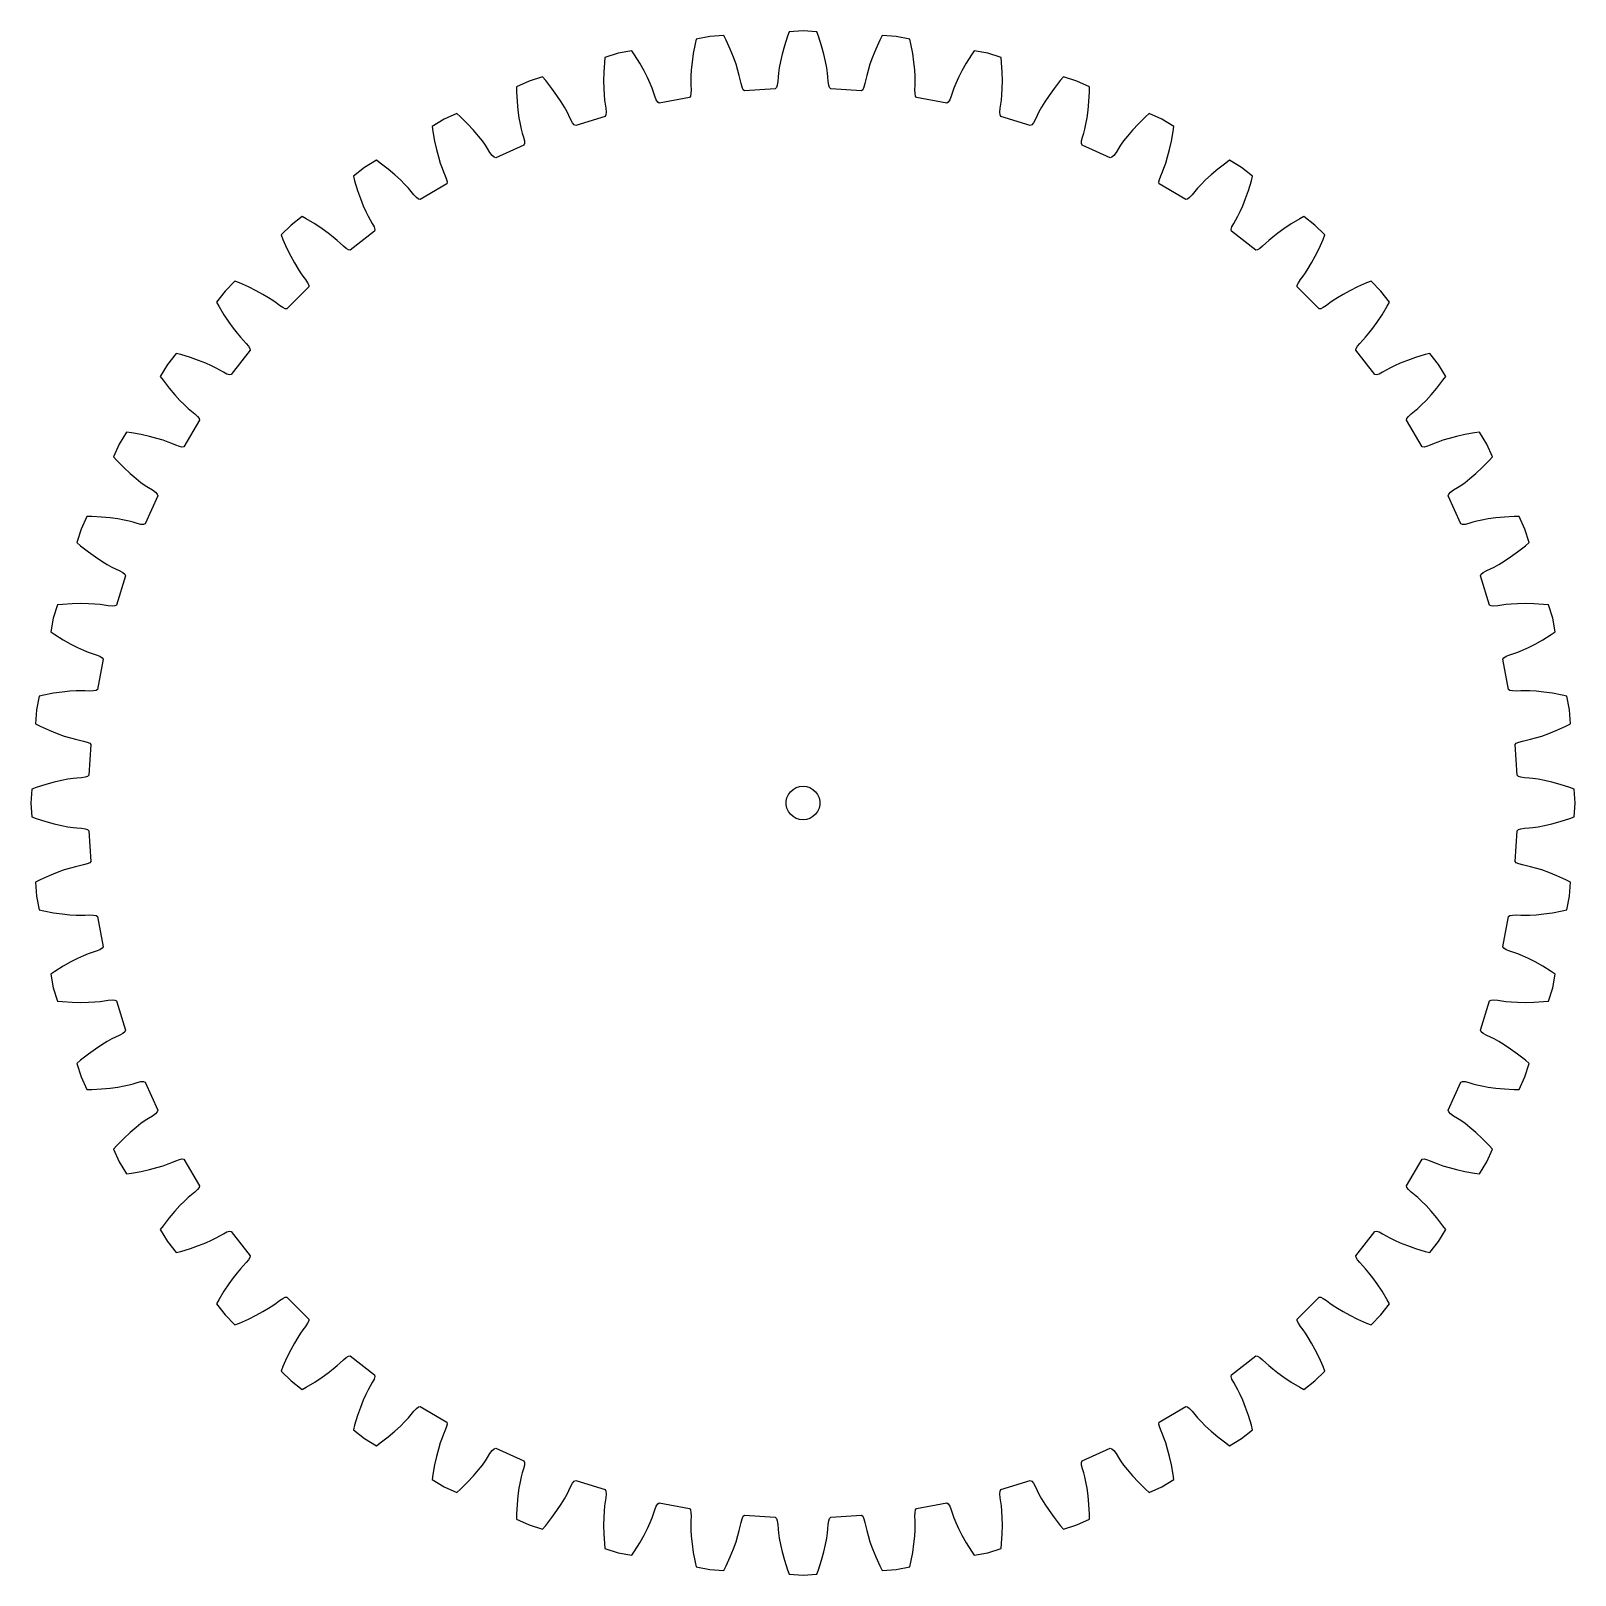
# Model space of a CAD drawing. Header units: metres. Extents: x -69 to 69, y -69 to 69.
import ezdxf

# ---------------------------------------------------------------- set-up
doc = ezdxf.new("R2010")
doc.units = ezdxf.units.M

msp = doc.modelspace()

# ---------------------------------------------------------------- linework, layer by layer
for p, q in [((0, 68.75), (-1.24, 68.68)), ((1.24, 68.68), (0, 68.75)), ((-9.61, 67.6), (-9.77, 66.74)), ((-9.51, 68.03), (-9.61, 67.6)), ((-8.29, 68.25), (-9.51, 68.03)), ((-7.04, 68.33), (-8.29, 68.25)), ((-6.85, 67.94), (-7.04, 68.33)), ((-6.48, 67.14), (-6.85, 67.94)), ((-1.66, 67.43), (-1.86, 66.68)), ((-1.39, 68.27), (-1.66, 67.43)), ((-1.24, 68.68), (-1.39, 68.27)), ((1.39, 68.27), (1.24, 68.68)), ((1.66, 67.43), (1.39, 68.27)), ((1.86, 66.68), (1.66, 67.43)), ((6.85, 67.94), (6.48, 67.14)), ((7.04, 68.33), (6.85, 67.94)), ((8.29, 68.25), (7.04, 68.33)), ((9.51, 68.03), (8.29, 68.25)), ((9.61, 67.6), (9.51, 68.03)), ((9.77, 66.74), (9.61, 67.6)), ((-17.64, 66.39), (-17.69, 65.95)), ((-16.45, 66.76), (-17.64, 66.39)), ((-15.23, 66.98), (-16.45, 66.76)), ((-14.99, 66.62), (-15.23, 66.98)), ((-14.53, 65.87), (-14.99, 66.62)), ((-9.77, 66.74), (-9.88, 65.97)), ((-6.19, 66.42), (-6.48, 67.14)), ((-5.96, 65.78), (-6.19, 66.42)), ((-2.01, 66.02), (-2.11, 65.46)), ((-1.86, 66.68), (-2.01, 66.02)), ((2.01, 66.02), (1.86, 66.68)), ((2.11, 65.46), (2.01, 66.02)), ((6.19, 66.42), (5.96, 65.78)), ((6.48, 67.14), (6.19, 66.42)), ((9.88, 65.97), (9.77, 66.74)), ((14.99, 66.62), (14.53, 65.87)), ((15.23, 66.98), (14.99, 66.62)), ((16.45, 66.76), (15.23, 66.98)), ((17.64, 66.39), (16.45, 66.76)), ((17.69, 65.95), (17.64, 66.39)), ((-23.19, 64.66), (-24.38, 64.29)), ((-22.91, 64.33), (-23.19, 64.66)), ((-17.74, 65.07), (-17.76, 64.3)), ((-17.69, 65.95), (-17.74, 65.07)), ((-14.15, 65.19), (-14.53, 65.87)), ((-13.85, 64.59), (-14.15, 65.19)), ((-9.99, 64.73), (-10, 64.27)), ((-9.95, 65.3), (-9.99, 64.73)), ((-9.88, 65.97), (-9.95, 65.3)), ((-5.79, 65.24), (-5.96, 65.78)), ((-5.67, 64.79), (-5.79, 65.24)), ((-5.59, 64.44), (-5.67, 64.79)), ((-2.22, 64.65), (-2.24, 64.26)), ((-2.18, 65), (-2.22, 64.65)), ((-2.11, 65.46), (-2.18, 65)), ((2.18, 65), (2.11, 65.46)), ((2.22, 64.65), (2.18, 65)), ((2.24, 64.26), (2.22, 64.65)), ((5.67, 64.79), (5.59, 64.44)), ((5.79, 65.24), (5.67, 64.79)), ((5.96, 65.78), (5.79, 65.24)), ((9.95, 65.3), (9.88, 65.97)), ((9.99, 64.73), (9.95, 65.3)), ((10, 64.27), (9.99, 64.73)), ((14.15, 65.19), (13.85, 64.59)), ((14.53, 65.87), (14.15, 65.19)), ((17.74, 65.07), (17.69, 65.95)), ((17.76, 64.3), (17.74, 65.07)), ((23.19, 64.66), (22.91, 64.33)), ((24.38, 64.29), (23.19, 64.66)), ((-24.38, 64.29), (-25.52, 63.78)), ((-25.52, 63.78), (-25.51, 63.34)), ((-25.51, 63.34), (-25.46, 62.46)), ((-22.36, 63.63), (-22.91, 64.33)), ((-21.91, 63.01), (-22.36, 63.63)), ((-17.76, 64.3), (-17.75, 63.62)), ((-17.75, 63.62), (-17.72, 63.06)), ((-13.61, 64.07), (-13.85, 64.59)), ((-13.44, 63.64), (-13.61, 64.07)), ((-13.32, 63.3), (-13.44, 63.64)), ((-13.2, 62.93), (-13.32, 63.3)), ((-10, 64.27), (-10, 63.91)), ((-10, 63.91), (-9.97, 63.52)), ((-9.97, 63.52), (-9.98, 63.18)), ((-5.52, 64.06), (-5.59, 64.44)), ((-5.43, 63.73), (-5.52, 64.06)), ((-5.32, 63.52), (-5.43, 63.73)), ((-5.21, 63.41), (-5.32, 63.52)), ((-2.47, 63.58), (-5.21, 63.41)), ((-2.37, 63.7), (-2.47, 63.58)), ((-2.3, 63.92), (-2.37, 63.7)), ((-2.24, 64.26), (-2.3, 63.92)), ((2.3, 63.92), (2.24, 64.26)), ((2.37, 63.7), (2.3, 63.92)), ((2.47, 63.58), (2.37, 63.7)), ((5.21, 63.41), (2.47, 63.58)), ((5.32, 63.52), (5.21, 63.41)), ((5.43, 63.73), (5.32, 63.52)), ((5.52, 64.06), (5.43, 63.73)), ((5.59, 64.44), (5.52, 64.06)), ((9.97, 63.52), (10, 63.91)), ((9.98, 63.18), (9.97, 63.52)), ((10, 63.91), (10, 64.27)), ((13.32, 63.3), (13.2, 62.93)), ((13.44, 63.64), (13.32, 63.3)), ((13.61, 64.07), (13.44, 63.64)), ((13.85, 64.59), (13.61, 64.07)), ((17.72, 63.06), (17.75, 63.62)), ((17.75, 63.62), (17.76, 64.3)), ((22.36, 63.63), (21.91, 63.01)), ((22.91, 64.33), (22.36, 63.63)), ((25.52, 63.78), (24.38, 64.29)), ((25.46, 62.46), (25.51, 63.34)), ((25.51, 63.34), (25.52, 63.78)), ((-25.46, 62.46), (-25.38, 61.69)), ((-21.53, 62.45), (-21.91, 63.01)), ((-21.24, 61.96), (-21.53, 62.45)), ((-21.01, 61.55), (-21.24, 61.96)), ((-17.72, 63.06), (-17.68, 62.59)), ((-17.68, 62.59), (-17.63, 62.24)), ((-17.63, 62.24), (-17.56, 61.86)), ((-13.07, 62.62), (-13.2, 62.93)), ((-12.94, 62.41), (-13.07, 62.62)), ((-12.82, 62.32), (-12.94, 62.41)), ((-10.11, 62.82), (-12.82, 62.32)), ((-10.03, 62.95), (-10.11, 62.82)), ((-9.98, 63.18), (-10.03, 62.95)), ((10.03, 62.95), (9.98, 63.18)), ((10.11, 62.82), (10.03, 62.95)), ((12.82, 62.32), (10.11, 62.82)), ((12.94, 62.41), (12.82, 62.32)), ((13.07, 62.62), (12.94, 62.41)), ((13.2, 62.93), (13.07, 62.62)), ((17.56, 61.86), (17.63, 62.24)), ((17.63, 62.24), (17.68, 62.59)), ((17.68, 62.59), (17.72, 63.06)), ((21.24, 61.96), (21.01, 61.55)), ((21.53, 62.45), (21.24, 61.96)), ((21.91, 63.01), (21.53, 62.45)), ((25.38, 61.69), (25.46, 62.46)), ((-31.95, 60.88), (-33.02, 60.24)), ((-30.82, 61.39), (-31.95, 60.88)), ((-30.49, 61.1), (-30.82, 61.39)), ((-29.87, 60.47), (-30.49, 61.1)), ((-25.38, 61.69), (-25.29, 61.02)), ((-25.29, 61.02), (-25.19, 60.46)), ((-20.85, 61.23), (-21.01, 61.55)), ((-20.69, 60.88), (-20.85, 61.23)), ((-20.52, 60.58), (-20.69, 60.88)), ((-20.37, 60.4), (-20.52, 60.58)), ((-17.61, 61.14), (-20.24, 60.32)), ((-17.55, 61.28), (-17.61, 61.14)), ((-17.56, 61.86), (-17.53, 61.52)), ((-17.53, 61.52), (-17.55, 61.28)), ((17.53, 61.52), (17.56, 61.86)), ((17.55, 61.28), (17.53, 61.52)), ((17.61, 61.14), (17.55, 61.28)), ((20.24, 60.32), (17.61, 61.14)), ((20.52, 60.58), (20.37, 60.4)), ((20.69, 60.88), (20.52, 60.58)), ((20.85, 61.23), (20.69, 60.88)), ((21.01, 61.55), (20.85, 61.23)), ((25.19, 60.46), (25.29, 61.02)), ((25.29, 61.02), (25.38, 61.69)), ((30.49, 61.1), (29.87, 60.47)), ((30.82, 61.39), (30.49, 61.1)), ((31.95, 60.88), (30.82, 61.39)), ((33.02, 60.24), (31.95, 60.88)), ((-33.02, 60.24), (-32.96, 59.8)), ((-32.96, 59.8), (-32.8, 58.94)), ((-29.34, 59.91), (-29.87, 60.47)), ((-28.9, 59.39), (-29.34, 59.91)), ((-28.55, 58.95), (-28.9, 59.39)), ((-25.19, 60.46), (-25.09, 60.01)), ((-25.09, 60.01), (-25, 59.66)), ((-25, 59.66), (-24.89, 59.29)), ((-24.89, 59.29), (-24.81, 58.96)), ((-20.24, 60.32), (-20.37, 60.4)), ((20.37, 60.4), (20.24, 60.32)), ((24.81, 58.96), (24.89, 59.29)), ((24.89, 59.29), (25, 59.66)), ((25, 59.66), (25.09, 60.01)), ((25.09, 60.01), (25.19, 60.46)), ((28.9, 59.39), (28.55, 58.95)), ((29.34, 59.91), (28.9, 59.39)), ((29.87, 60.47), (29.34, 59.91)), ((32.8, 58.94), (32.96, 59.8)), ((32.96, 59.8), (33.02, 60.24)), ((-32.8, 58.94), (-32.63, 58.18)), ((-32.63, 58.18), (-32.46, 57.53)), ((-28.28, 58.57), (-28.55, 58.95)), ((-28.08, 58.27), (-28.28, 58.57)), ((-27.88, 57.94), (-28.08, 58.27)), ((-27.67, 57.67), (-27.88, 57.94)), ((-24.85, 58.57), (-27.36, 57.44)), ((-24.81, 58.72), (-24.85, 58.57)), ((-24.81, 58.96), (-24.81, 58.72)), ((24.81, 58.72), (24.81, 58.96)), ((24.85, 58.57), (24.81, 58.72)), ((27.36, 57.44), (24.85, 58.57)), ((27.88, 57.94), (27.67, 57.67)), ((28.08, 58.27), (27.88, 57.94)), ((28.28, 58.57), (28.08, 58.27)), ((28.55, 58.95), (28.28, 58.57)), ((32.46, 57.53), (32.63, 58.18)), ((32.63, 58.18), (32.8, 58.94)), ((-39.06, 56.58), (-40.04, 55.82)), ((-37.99, 57.23), (-39.06, 56.58)), ((-37.64, 56.97), (-37.99, 57.23)), ((-36.94, 56.43), (-37.64, 56.97)), ((-36.35, 55.93), (-36.94, 56.43)), ((-32.46, 57.53), (-32.3, 56.98)), ((-32.3, 56.98), (-32.14, 56.54)), ((-32.14, 56.54), (-32.01, 56.21)), ((-27.5, 57.5), (-27.67, 57.67)), ((-27.36, 57.44), (-27.5, 57.5)), ((27.5, 57.5), (27.36, 57.44)), ((27.67, 57.67), (27.5, 57.5)), ((32.01, 56.21), (32.14, 56.54)), ((32.14, 56.54), (32.3, 56.98)), ((32.3, 56.98), (32.46, 57.53)), ((36.94, 56.43), (36.35, 55.93)), ((37.64, 56.97), (36.94, 56.43)), ((37.99, 57.23), (37.64, 56.97)), ((39.06, 56.58), (37.99, 57.23)), ((40.04, 55.82), (39.06, 56.58)), ((-40.04, 55.82), (-39.93, 55.39)), ((-39.93, 55.39), (-39.67, 54.55)), ((-35.85, 55.48), (-36.35, 55.93)), ((-35.45, 55.08), (-35.85, 55.48)), ((-35.13, 54.74), (-35.45, 55.08)), ((-31.73, 55.15), (-34.09, 53.73)), ((-32.01, 56.21), (-31.85, 55.86)), ((-31.85, 55.86), (-31.74, 55.53)), ((-31.74, 55.53), (-31.7, 55.3)), ((-31.7, 55.3), (-31.73, 55.15)), ((31.7, 55.3), (31.74, 55.53)), ((31.73, 55.15), (31.7, 55.3)), ((34.09, 53.73), (31.73, 55.15)), ((31.74, 55.53), (31.85, 55.86)), ((31.85, 55.86), (32.01, 56.21)), ((35.45, 55.08), (35.13, 54.74)), ((35.85, 55.48), (35.45, 55.08)), ((36.35, 55.93), (35.85, 55.48)), ((39.67, 54.55), (39.93, 55.39)), ((39.93, 55.39), (40.04, 55.82)), ((-39.67, 54.55), (-39.41, 53.82)), ((-39.41, 53.82), (-39.16, 53.19)), ((-34.9, 54.46), (-35.13, 54.74)), ((-34.66, 54.16), (-34.9, 54.46)), ((-34.42, 53.91), (-34.66, 54.16)), ((-34.23, 53.77), (-34.42, 53.91)), ((-34.09, 53.73), (-34.23, 53.77)), ((34.23, 53.77), (34.09, 53.73)), ((34.42, 53.91), (34.23, 53.77)), ((34.66, 54.16), (34.42, 53.91)), ((34.9, 54.46), (34.66, 54.16)), ((35.13, 54.74), (34.9, 54.46)), ((39.16, 53.19), (39.41, 53.82)), ((39.41, 53.82), (39.67, 54.55)), ((-39.16, 53.19), (-38.93, 52.67)), ((-38.93, 52.67), (-38.72, 52.26)), ((-38.72, 52.26), (-38.55, 51.94)), ((38.55, 51.94), (38.72, 52.26)), ((38.72, 52.26), (38.93, 52.67)), ((38.93, 52.67), (39.16, 53.19)), ((-45.59, 51.46), (-46.47, 50.58)), ((-44.61, 52.23), (-45.59, 51.46)), ((-44.23, 52.02), (-44.61, 52.23)), ((-43.47, 51.57), (-44.23, 52.02)), ((-42.82, 51.14), (-43.47, 51.57)), ((-42.28, 50.75), (-42.82, 51.14)), ((-38.15, 50.92), (-40.31, 49.23)), ((-38.55, 51.94), (-38.35, 51.61)), ((-38.35, 51.61), (-38.2, 51.3)), ((-38.2, 51.3), (-38.14, 51.07)), ((-38.14, 51.07), (-38.15, 50.92)), ((38.14, 51.07), (38.2, 51.3)), ((38.15, 50.92), (38.14, 51.07)), ((40.31, 49.23), (38.15, 50.92)), ((38.2, 51.3), (38.35, 51.61)), ((38.35, 51.61), (38.55, 51.94)), ((42.82, 51.14), (42.28, 50.75)), ((43.47, 51.57), (42.82, 51.14)), ((44.23, 52.02), (43.47, 51.57)), ((44.61, 52.23), (44.23, 52.02)), ((45.59, 51.46), (44.61, 52.23)), ((46.47, 50.58), (45.59, 51.46)), ((-46.47, 50.58), (-46.31, 50.18)), ((-46.31, 50.18), (-45.95, 49.37)), ((-41.83, 50.4), (-42.28, 50.75)), ((-41.47, 50.1), (-41.83, 50.4)), ((-41.21, 49.86), (-41.47, 50.1)), ((-40.93, 49.59), (-41.21, 49.86)), ((-40.67, 49.37), (-40.93, 49.59)), ((40.93, 49.59), (40.67, 49.37)), ((41.21, 49.86), (40.93, 49.59)), ((41.47, 50.1), (41.21, 49.86)), ((41.83, 50.4), (41.47, 50.1)), ((42.28, 50.75), (41.83, 50.4)), ((45.95, 49.37), (46.31, 50.18)), ((46.31, 50.18), (46.47, 50.58)), ((-45.95, 49.37), (-45.61, 48.68)), ((-45.61, 48.68), (-45.29, 48.09)), ((-40.46, 49.25), (-40.67, 49.37)), ((-40.31, 49.23), (-40.46, 49.25)), ((40.46, 49.25), (40.31, 49.23)), ((40.67, 49.37), (40.46, 49.25)), ((45.29, 48.09), (45.61, 48.68)), ((45.61, 48.68), (45.95, 49.37)), ((-45.29, 48.09), (-44.99, 47.6)), ((-44.99, 47.6), (-44.74, 47.21)), ((-44.74, 47.21), (-44.53, 46.92)), ((-44.53, 46.92), (-44.29, 46.61)), ((44.29, 46.61), (44.53, 46.92)), ((44.53, 46.92), (44.74, 47.21)), ((44.74, 47.21), (44.99, 47.6)), ((44.99, 47.6), (45.29, 48.09)), ((-51.46, 45.59), (-52.23, 44.61)), ((-50.58, 46.47), (-51.46, 45.59)), ((-50.18, 46.31), (-50.58, 46.47)), ((-49.37, 45.95), (-50.18, 46.31)), ((-48.68, 45.61), (-49.37, 45.95)), ((-48.09, 45.29), (-48.68, 45.61)), ((-44.01, 45.95), (-45.95, 44.01)), ((-44.29, 46.61), (-44.11, 46.33)), ((-44.11, 46.33), (-44.01, 46.1)), ((-44.01, 46.1), (-44.01, 45.95)), ((44.01, 46.1), (44.11, 46.33)), ((44.01, 45.95), (44.01, 46.1)), ((45.95, 44.01), (44.01, 45.95)), ((44.11, 46.33), (44.29, 46.61)), ((48.68, 45.61), (48.09, 45.29)), ((49.37, 45.95), (48.68, 45.61)), ((50.18, 46.31), (49.37, 45.95)), ((50.58, 46.47), (50.18, 46.31)), ((51.46, 45.59), (50.58, 46.47)), ((52.23, 44.61), (51.46, 45.59)), ((-52.23, 44.61), (-52.02, 44.23)), ((-52.02, 44.23), (-51.57, 43.47)), ((-47.6, 44.99), (-48.09, 45.29)), ((-47.21, 44.74), (-47.6, 44.99)), ((-46.92, 44.53), (-47.21, 44.74)), ((-46.61, 44.29), (-46.92, 44.53)), ((-46.33, 44.11), (-46.61, 44.29)), ((-46.1, 44.01), (-46.33, 44.11)), ((-45.95, 44.01), (-46.1, 44.01)), ((46.1, 44.01), (45.95, 44.01)), ((46.33, 44.11), (46.1, 44.01)), ((46.61, 44.29), (46.33, 44.11)), ((46.92, 44.53), (46.61, 44.29)), ((47.21, 44.74), (46.92, 44.53)), ((47.6, 44.99), (47.21, 44.74)), ((48.09, 45.29), (47.6, 44.99)), ((51.57, 43.47), (52.02, 44.23)), ((52.02, 44.23), (52.23, 44.61)), ((-51.57, 43.47), (-51.14, 42.82)), ((-51.14, 42.82), (-50.75, 42.28)), ((50.75, 42.28), (51.14, 42.82)), ((51.14, 42.82), (51.57, 43.47)), ((-50.75, 42.28), (-50.4, 41.83)), ((-50.4, 41.83), (-50.1, 41.47)), ((-50.1, 41.47), (-49.86, 41.21)), ((49.86, 41.21), (50.1, 41.47)), ((50.1, 41.47), (50.4, 41.83)), ((50.4, 41.83), (50.75, 42.28)), ((-55.82, 40.04), (-56.58, 39.06)), ((-55.39, 39.93), (-55.82, 40.04)), ((-54.55, 39.67), (-55.39, 39.93)), ((-49.23, 40.31), (-50.92, 38.15)), ((-49.86, 41.21), (-49.59, 40.93)), ((-49.59, 40.93), (-49.37, 40.67)), ((-49.37, 40.67), (-49.25, 40.46)), ((-49.25, 40.46), (-49.23, 40.31)), ((49.23, 40.31), (49.25, 40.46)), ((50.92, 38.15), (49.23, 40.31)), ((49.25, 40.46), (49.37, 40.67)), ((49.37, 40.67), (49.59, 40.93)), ((49.59, 40.93), (49.86, 41.21)), ((55.39, 39.93), (54.55, 39.67)), ((55.82, 40.04), (55.39, 39.93)), ((56.58, 39.06), (55.82, 40.04)), ((-56.58, 39.06), (-57.23, 37.99)), ((-53.82, 39.41), (-54.55, 39.67)), ((-53.19, 39.16), (-53.82, 39.41)), ((-52.67, 38.93), (-53.19, 39.16)), ((-52.26, 38.72), (-52.67, 38.93)), ((-51.94, 38.55), (-52.26, 38.72)), ((-51.61, 38.35), (-51.94, 38.55)), ((51.94, 38.55), (51.61, 38.35)), ((52.26, 38.72), (51.94, 38.55)), ((52.67, 38.93), (52.26, 38.72)), ((53.19, 39.16), (52.67, 38.93)), ((53.82, 39.41), (53.19, 39.16)), ((54.55, 39.67), (53.82, 39.41)), ((57.23, 37.99), (56.58, 39.06)), ((-57.23, 37.99), (-56.97, 37.64)), ((-56.97, 37.64), (-56.43, 36.94)), ((-51.3, 38.2), (-51.61, 38.35)), ((-51.07, 38.14), (-51.3, 38.2)), ((-50.92, 38.15), (-51.07, 38.14)), ((51.07, 38.14), (50.92, 38.15)), ((51.3, 38.2), (51.07, 38.14)), ((51.61, 38.35), (51.3, 38.2)), ((56.43, 36.94), (56.97, 37.64)), ((56.97, 37.64), (57.23, 37.99)), ((-56.43, 36.94), (-55.93, 36.35)), ((-55.93, 36.35), (-55.48, 35.85)), ((-55.48, 35.85), (-55.08, 35.45)), ((55.08, 35.45), (55.48, 35.85)), ((55.48, 35.85), (55.93, 36.35)), ((55.93, 36.35), (56.43, 36.94)), ((-55.08, 35.45), (-54.74, 35.13)), ((-54.74, 35.13), (-54.46, 34.9)), ((-54.46, 34.9), (-54.16, 34.66)), ((-54.16, 34.66), (-53.91, 34.42)), ((-53.91, 34.42), (-53.77, 34.23)), ((53.77, 34.23), (53.91, 34.42)), ((53.91, 34.42), (54.16, 34.66)), ((54.16, 34.66), (54.46, 34.9)), ((54.46, 34.9), (54.74, 35.13)), ((54.74, 35.13), (55.08, 35.45)), ((-60.24, 33.02), (-60.88, 31.95)), ((-59.8, 32.96), (-60.24, 33.02)), ((-53.73, 34.09), (-55.15, 31.73)), ((-53.77, 34.23), (-53.73, 34.09)), ((53.73, 34.09), (53.77, 34.23)), ((55.15, 31.73), (53.73, 34.09)), ((60.24, 33.02), (59.8, 32.96)), ((60.88, 31.95), (60.24, 33.02)), ((-60.88, 31.95), (-61.39, 30.82)), ((-58.94, 32.8), (-59.8, 32.96)), ((-58.18, 32.63), (-58.94, 32.8)), ((-57.53, 32.46), (-58.18, 32.63)), ((-56.98, 32.3), (-57.53, 32.46)), ((-56.54, 32.14), (-56.98, 32.3)), ((-56.21, 32.01), (-56.54, 32.14)), ((-55.86, 31.85), (-56.21, 32.01)), ((-55.53, 31.74), (-55.86, 31.85)), ((-55.3, 31.7), (-55.53, 31.74)), ((-55.15, 31.73), (-55.3, 31.7)), ((55.3, 31.7), (55.15, 31.73)), ((55.53, 31.74), (55.3, 31.7)), ((55.86, 31.85), (55.53, 31.74)), ((56.21, 32.01), (55.86, 31.85)), ((56.54, 32.14), (56.21, 32.01)), ((56.98, 32.3), (56.54, 32.14)), ((57.53, 32.46), (56.98, 32.3)), ((58.18, 32.63), (57.53, 32.46)), ((58.94, 32.8), (58.18, 32.63)), ((59.8, 32.96), (58.94, 32.8)), ((61.39, 30.82), (60.88, 31.95)), ((-61.39, 30.82), (-61.1, 30.49)), ((-61.1, 30.49), (-60.47, 29.87)), ((60.47, 29.87), (61.1, 30.49)), ((61.1, 30.49), (61.39, 30.82)), ((-60.47, 29.87), (-59.91, 29.34)), ((-59.91, 29.34), (-59.39, 28.9)), ((-59.39, 28.9), (-58.95, 28.55)), ((58.95, 28.55), (59.39, 28.9)), ((59.39, 28.9), (59.91, 29.34)), ((59.91, 29.34), (60.47, 29.87)), ((-58.95, 28.55), (-58.57, 28.28)), ((-58.57, 28.28), (-58.27, 28.08)), ((-58.27, 28.08), (-57.94, 27.88)), ((-57.94, 27.88), (-57.67, 27.67)), ((-57.67, 27.67), (-57.5, 27.5)), ((57.5, 27.5), (57.67, 27.67)), ((57.67, 27.67), (57.94, 27.88)), ((57.94, 27.88), (58.27, 28.08)), ((58.27, 28.08), (58.57, 28.28)), ((58.57, 28.28), (58.95, 28.55)), ((-57.44, 27.36), (-58.57, 24.85)), ((-57.5, 27.5), (-57.44, 27.36)), ((57.44, 27.36), (57.5, 27.5)), ((58.57, 24.85), (57.44, 27.36)), ((-63.78, 25.52), (-64.29, 24.38)), ((-63.34, 25.51), (-63.78, 25.52)), ((-62.46, 25.46), (-63.34, 25.51)), ((-61.69, 25.38), (-62.46, 25.46)), ((-61.02, 25.29), (-61.69, 25.38)), ((-60.46, 25.19), (-61.02, 25.29)), ((-60.01, 25.09), (-60.46, 25.19)), ((-59.66, 25), (-60.01, 25.09)), ((-59.29, 24.89), (-59.66, 25)), ((-58.96, 24.81), (-59.29, 24.89)), ((-58.72, 24.81), (-58.96, 24.81)), ((-58.57, 24.85), (-58.72, 24.81)), ((58.72, 24.81), (58.57, 24.85)), ((58.96, 24.81), (58.72, 24.81)), ((59.29, 24.89), (58.96, 24.81)), ((59.66, 25), (59.29, 24.89)), ((60.01, 25.09), (59.66, 25)), ((60.46, 25.19), (60.01, 25.09)), ((61.02, 25.29), (60.46, 25.19)), ((61.69, 25.38), (61.02, 25.29)), ((62.46, 25.46), (61.69, 25.38)), ((63.34, 25.51), (62.46, 25.46)), ((63.78, 25.52), (63.34, 25.51)), ((64.29, 24.38), (63.78, 25.52)), ((-64.29, 24.38), (-64.66, 23.19)), ((64.66, 23.19), (64.29, 24.38)), ((-64.66, 23.19), (-64.33, 22.91)), ((-64.33, 22.91), (-63.63, 22.36)), ((-63.63, 22.36), (-63.01, 21.91)), ((63.01, 21.91), (63.63, 22.36)), ((63.63, 22.36), (64.33, 22.91)), ((64.33, 22.91), (64.66, 23.19)), ((-63.01, 21.91), (-62.45, 21.53)), ((-62.45, 21.53), (-61.96, 21.24)), ((-61.96, 21.24), (-61.55, 21.01)), ((-61.55, 21.01), (-61.23, 20.85)), ((-61.23, 20.85), (-60.88, 20.69)), ((-60.88, 20.69), (-60.58, 20.52)), ((60.58, 20.52), (60.88, 20.69)), ((60.88, 20.69), (61.23, 20.85)), ((61.23, 20.85), (61.55, 21.01)), ((61.55, 21.01), (61.96, 21.24)), ((61.96, 21.24), (62.45, 21.53)), ((62.45, 21.53), (63.01, 21.91)), ((-60.32, 20.24), (-61.14, 17.61)), ((-60.58, 20.52), (-60.4, 20.37)), ((-60.4, 20.37), (-60.32, 20.24)), ((60.32, 20.24), (60.4, 20.37)), ((61.14, 17.61), (60.32, 20.24)), ((60.4, 20.37), (60.58, 20.52)), ((-66.39, 17.64), (-66.76, 16.45)), ((-65.95, 17.69), (-66.39, 17.64)), ((-65.07, 17.74), (-65.95, 17.69)), ((-64.3, 17.76), (-65.07, 17.74)), ((-63.62, 17.75), (-64.3, 17.76)), ((-63.06, 17.72), (-63.62, 17.75)), ((-62.59, 17.68), (-63.06, 17.72)), ((-62.24, 17.63), (-62.59, 17.68)), ((-61.86, 17.56), (-62.24, 17.63)), ((-61.52, 17.53), (-61.86, 17.56)), ((-61.28, 17.55), (-61.52, 17.53)), ((-61.14, 17.61), (-61.28, 17.55)), ((61.28, 17.55), (61.14, 17.61)), ((61.52, 17.53), (61.28, 17.55)), ((61.86, 17.56), (61.52, 17.53)), ((62.24, 17.63), (61.86, 17.56)), ((62.59, 17.68), (62.24, 17.63)), ((63.06, 17.72), (62.59, 17.68)), ((63.62, 17.75), (63.06, 17.72)), ((64.3, 17.76), (63.62, 17.75)), ((65.07, 17.74), (64.3, 17.76)), ((65.95, 17.69), (65.07, 17.74)), ((66.39, 17.64), (65.95, 17.69)), ((66.76, 16.45), (66.39, 17.64)), ((-66.76, 16.45), (-66.98, 15.23)), ((-66.98, 15.23), (-66.62, 14.99)), ((66.62, 14.99), (66.98, 15.23)), ((66.98, 15.23), (66.76, 16.45)), ((-66.62, 14.99), (-65.87, 14.53)), ((-65.87, 14.53), (-65.19, 14.15)), ((-65.19, 14.15), (-64.59, 13.85)), ((-64.59, 13.85), (-64.07, 13.61)), ((64.07, 13.61), (64.59, 13.85)), ((64.59, 13.85), (65.19, 14.15)), ((65.19, 14.15), (65.87, 14.53)), ((65.87, 14.53), (66.62, 14.99)), ((-64.07, 13.61), (-63.64, 13.44)), ((-63.64, 13.44), (-63.3, 13.32)), ((-63.3, 13.32), (-62.93, 13.2)), ((-62.93, 13.2), (-62.62, 13.07)), ((-62.32, 12.82), (-62.82, 10.11)), ((-62.62, 13.07), (-62.41, 12.94)), ((-62.41, 12.94), (-62.32, 12.82)), ((62.32, 12.82), (62.41, 12.94)), ((62.82, 10.11), (62.32, 12.82)), ((62.41, 12.94), (62.62, 13.07)), ((62.62, 13.07), (62.93, 13.2)), ((62.93, 13.2), (63.3, 13.32)), ((63.3, 13.32), (63.64, 13.44)), ((63.64, 13.44), (64.07, 13.61)), ((-66.74, 9.77), (-67.6, 9.61)), ((-65.97, 9.88), (-66.74, 9.77)), ((-65.3, 9.95), (-65.97, 9.88)), ((-64.73, 9.99), (-65.3, 9.95)), ((-64.27, 10), (-64.73, 9.99)), ((-63.91, 10), (-64.27, 10)), ((-63.52, 9.97), (-63.91, 10)), ((-63.18, 9.98), (-63.52, 9.97)), ((-62.95, 10.03), (-63.18, 9.98)), ((-62.82, 10.11), (-62.95, 10.03)), ((62.95, 10.03), (62.82, 10.11)), ((63.18, 9.98), (62.95, 10.03)), ((63.52, 9.97), (63.18, 9.98)), ((63.91, 10), (63.52, 9.97)), ((64.27, 10), (63.91, 10)), ((64.73, 9.99), (64.27, 10)), ((65.3, 9.95), (64.73, 9.99)), ((65.97, 9.88), (65.3, 9.95)), ((66.74, 9.77), (65.97, 9.88)), ((67.6, 9.61), (66.74, 9.77)), ((-68.25, 8.29), (-68.33, 7.04)), ((-68.03, 9.51), (-68.25, 8.29)), ((-67.6, 9.61), (-68.03, 9.51)), ((68.03, 9.51), (67.6, 9.61)), ((68.25, 8.29), (68.03, 9.51)), ((68.33, 7.04), (68.25, 8.29)), ((-68.33, 7.04), (-67.94, 6.85)), ((67.94, 6.85), (68.33, 7.04)), ((-67.94, 6.85), (-67.14, 6.48)), ((-67.14, 6.48), (-66.42, 6.19)), ((-66.42, 6.19), (-65.78, 5.96)), ((-65.78, 5.96), (-65.24, 5.79)), ((-65.24, 5.79), (-64.79, 5.67)), ((-64.79, 5.67), (-64.44, 5.59)), ((-64.44, 5.59), (-64.06, 5.52)), ((-64.06, 5.52), (-63.73, 5.43)), ((63.73, 5.43), (64.06, 5.52)), ((64.06, 5.52), (64.44, 5.59)), ((64.44, 5.59), (64.79, 5.67)), ((64.79, 5.67), (65.24, 5.79)), ((65.24, 5.79), (65.78, 5.96)), ((65.78, 5.96), (66.42, 6.19)), ((66.42, 6.19), (67.14, 6.48)), ((67.14, 6.48), (67.94, 6.85)), ((-63.73, 5.43), (-63.52, 5.32)), ((-63.41, 5.21), (-63.58, 2.47)), ((-63.52, 5.32), (-63.41, 5.21)), ((63.41, 5.21), (63.52, 5.32)), ((63.58, 2.47), (63.41, 5.21)), ((63.52, 5.32), (63.73, 5.43)), ((-68.27, 1.39), (-68.68, 1.24)), ((-67.43, 1.66), (-68.27, 1.39)), ((-66.68, 1.86), (-67.43, 1.66)), ((-66.02, 2.01), (-66.68, 1.86)), ((-65.46, 2.11), (-66.02, 2.01)), ((-65, 2.18), (-65.46, 2.11)), ((-64.65, 2.22), (-65, 2.18)), ((-64.26, 2.24), (-64.65, 2.22)), ((-63.92, 2.3), (-64.26, 2.24)), ((-63.7, 2.37), (-63.92, 2.3)), ((-63.58, 2.47), (-63.7, 2.37)), ((-0.61, 1.37), (-0.31, 1.47)), ((-0.31, 1.47), (0, 1.5)), ((0, 1.5), (0.31, 1.47)), ((0.31, 1.47), (0.61, 1.37)), ((63.7, 2.37), (63.58, 2.47)), ((63.92, 2.3), (63.7, 2.37)), ((64.26, 2.24), (63.92, 2.3)), ((64.65, 2.22), (64.26, 2.24)), ((65, 2.18), (64.65, 2.22)), ((65.46, 2.11), (65, 2.18)), ((66.02, 2.01), (65.46, 2.11)), ((66.68, 1.86), (66.02, 2.01)), ((67.43, 1.66), (66.68, 1.86)), ((68.27, 1.39), (67.43, 1.66)), ((68.68, 1.24), (68.27, 1.39)), ((-68.68, 1.24), (-68.75, 0)), ((-1.49, 0.16), (-1.43, 0.46)), ((-1.49, -0.16), (-1.49, 0.16)), ((-1.43, 0.46), (-1.3, 0.75)), ((-1.3, 0.75), (-1.11, 1)), ((-1.11, 1), (-0.88, 1.21)), ((-0.88, 1.21), (-0.61, 1.37)), ((0.61, 1.37), (0.88, 1.21)), ((0.88, 1.21), (1.11, 1)), ((1.11, 1), (1.3, 0.75)), ((1.3, 0.75), (1.43, 0.46)), ((1.43, 0.46), (1.49, 0.16)), ((1.49, 0.16), (1.49, -0.16)), ((68.75, 0), (68.68, 1.24)), ((68.68, -1.24), (68.75, 0)), ((-68.75, 0), (-68.68, -1.24)), ((-68.68, -1.24), (-68.27, -1.39)), ((-1.43, -0.46), (-1.49, -0.16)), ((-1.3, -0.75), (-1.43, -0.46)), ((-1.11, -1), (-1.3, -0.75)), ((-0.88, -1.21), (-1.11, -1)), ((-0.61, -1.37), (-0.88, -1.21)), ((-0.31, -1.47), (-0.61, -1.37)), ((0.61, -1.37), (0.31, -1.47)), ((0.88, -1.21), (0.61, -1.37)), ((1.11, -1), (0.88, -1.21)), ((1.3, -0.75), (1.11, -1)), ((1.43, -0.46), (1.3, -0.75)), ((1.49, -0.16), (1.43, -0.46)), ((68.27, -1.39), (68.68, -1.24)), ((-68.27, -1.39), (-67.43, -1.66)), ((-67.43, -1.66), (-66.68, -1.86)), ((-66.68, -1.86), (-66.02, -2.01)), ((-66.02, -2.01), (-65.46, -2.11)), ((-65.46, -2.11), (-65, -2.18)), ((-65, -2.18), (-64.65, -2.22)), ((-64.65, -2.22), (-64.26, -2.24)), ((-64.26, -2.24), (-63.92, -2.3)), ((-63.92, -2.3), (-63.7, -2.37)), ((-63.7, -2.37), (-63.58, -2.47)), ((-63.58, -2.47), (-63.41, -5.21)), ((0, -1.5), (-0.31, -1.47)), ((0.31, -1.47), (0, -1.5)), ((63.41, -5.21), (63.58, -2.47)), ((63.58, -2.47), (63.7, -2.37)), ((63.7, -2.37), (63.92, -2.3)), ((63.92, -2.3), (64.26, -2.24)), ((64.26, -2.24), (64.65, -2.22)), ((64.65, -2.22), (65, -2.18)), ((65, -2.18), (65.46, -2.11)), ((65.46, -2.11), (66.02, -2.01)), ((66.02, -2.01), (66.68, -1.86)), ((66.68, -1.86), (67.43, -1.66)), ((67.43, -1.66), (68.27, -1.39)), ((-63.73, -5.43), (-64.06, -5.52)), ((-63.52, -5.32), (-63.73, -5.43)), ((-63.41, -5.21), (-63.52, -5.32)), ((63.52, -5.32), (63.41, -5.21)), ((63.73, -5.43), (63.52, -5.32)), ((64.06, -5.52), (63.73, -5.43)), ((-67.94, -6.85), (-68.33, -7.04)), ((-67.14, -6.48), (-67.94, -6.85)), ((-66.42, -6.19), (-67.14, -6.48)), ((-65.78, -5.96), (-66.42, -6.19)), ((-65.24, -5.79), (-65.78, -5.96)), ((-64.79, -5.67), (-65.24, -5.79)), ((-64.44, -5.59), (-64.79, -5.67)), ((-64.06, -5.52), (-64.44, -5.59)), ((64.44, -5.59), (64.06, -5.52)), ((64.79, -5.67), (64.44, -5.59)), ((65.24, -5.79), (64.79, -5.67)), ((65.78, -5.96), (65.24, -5.79)), ((66.42, -6.19), (65.78, -5.96)), ((67.14, -6.48), (66.42, -6.19)), ((67.94, -6.85), (67.14, -6.48)), ((68.33, -7.04), (67.94, -6.85)), ((-68.33, -7.04), (-68.25, -8.29)), ((68.25, -8.29), (68.33, -7.04)), ((-68.25, -8.29), (-68.03, -9.51)), ((-68.03, -9.51), (-67.6, -9.61)), ((-67.6, -9.61), (-66.74, -9.77)), ((66.74, -9.77), (67.6, -9.61)), ((67.6, -9.61), (68.03, -9.51)), ((68.03, -9.51), (68.25, -8.29)), ((-66.74, -9.77), (-65.97, -9.88)), ((-65.97, -9.88), (-65.3, -9.95)), ((-65.3, -9.95), (-64.73, -9.99)), ((-64.73, -9.99), (-64.27, -10)), ((-64.27, -10), (-63.91, -10)), ((-63.91, -10), (-63.52, -9.97)), ((-63.52, -9.97), (-63.18, -9.98)), ((-63.18, -9.98), (-62.95, -10.03)), ((-62.95, -10.03), (-62.82, -10.11)), ((-62.82, -10.11), (-62.32, -12.82)), ((62.32, -12.82), (62.82, -10.11)), ((62.82, -10.11), (62.95, -10.03)), ((62.95, -10.03), (63.18, -9.98)), ((63.18, -9.98), (63.52, -9.97)), ((63.52, -9.97), (63.91, -10)), ((63.91, -10), (64.27, -10)), ((64.27, -10), (64.73, -9.99)), ((64.73, -9.99), (65.3, -9.95)), ((65.3, -9.95), (65.97, -9.88)), ((65.97, -9.88), (66.74, -9.77)), ((-64.07, -13.61), (-64.59, -13.85)), ((-63.64, -13.44), (-64.07, -13.61)), ((-63.3, -13.32), (-63.64, -13.44)), ((-62.93, -13.2), (-63.3, -13.32)), ((-62.62, -13.07), (-62.93, -13.2)), ((-62.41, -12.94), (-62.62, -13.07)), ((-62.32, -12.82), (-62.41, -12.94)), ((62.41, -12.94), (62.32, -12.82)), ((62.62, -13.07), (62.41, -12.94)), ((62.93, -13.2), (62.62, -13.07)), ((63.3, -13.32), (62.93, -13.2)), ((63.64, -13.44), (63.3, -13.32)), ((64.07, -13.61), (63.64, -13.44)), ((64.59, -13.85), (64.07, -13.61)), ((-66.62, -14.99), (-66.98, -15.23)), ((-65.87, -14.53), (-66.62, -14.99)), ((-65.19, -14.15), (-65.87, -14.53)), ((-64.59, -13.85), (-65.19, -14.15)), ((65.19, -14.15), (64.59, -13.85)), ((65.87, -14.53), (65.19, -14.15)), ((66.62, -14.99), (65.87, -14.53)), ((66.98, -15.23), (66.62, -14.99)), ((-66.98, -15.23), (-66.76, -16.45)), ((-66.76, -16.45), (-66.39, -17.64)), ((66.39, -17.64), (66.76, -16.45)), ((66.76, -16.45), (66.98, -15.23)), ((-66.39, -17.64), (-65.95, -17.69)), ((-65.95, -17.69), (-65.07, -17.74)), ((-65.07, -17.74), (-64.3, -17.76)), ((-64.3, -17.76), (-63.62, -17.75)), ((-63.62, -17.75), (-63.06, -17.72)), ((-63.06, -17.72), (-62.59, -17.68)), ((-62.59, -17.68), (-62.24, -17.63)), ((-62.24, -17.63), (-61.86, -17.56)), ((-61.86, -17.56), (-61.52, -17.53)), ((-61.52, -17.53), (-61.28, -17.55)), ((-61.28, -17.55), (-61.14, -17.61)), ((-61.14, -17.61), (-60.32, -20.24)), ((60.32, -20.24), (61.14, -17.61)), ((61.14, -17.61), (61.28, -17.55)), ((61.28, -17.55), (61.52, -17.53)), ((61.52, -17.53), (61.86, -17.56)), ((61.86, -17.56), (62.24, -17.63)), ((62.24, -17.63), (62.59, -17.68)), ((62.59, -17.68), (63.06, -17.72)), ((63.06, -17.72), (63.62, -17.75)), ((63.62, -17.75), (64.3, -17.76)), ((64.3, -17.76), (65.07, -17.74)), ((65.07, -17.74), (65.95, -17.69)), ((65.95, -17.69), (66.39, -17.64)), ((-60.58, -20.52), (-60.88, -20.69)), ((-60.4, -20.37), (-60.58, -20.52)), ((-60.32, -20.24), (-60.4, -20.37)), ((60.4, -20.37), (60.32, -20.24)), ((60.58, -20.52), (60.4, -20.37)), ((60.88, -20.69), (60.58, -20.52)), ((-63.01, -21.91), (-63.63, -22.36)), ((-62.45, -21.53), (-63.01, -21.91)), ((-61.96, -21.24), (-62.45, -21.53)), ((-61.55, -21.01), (-61.96, -21.24)), ((-61.23, -20.85), (-61.55, -21.01)), ((-60.88, -20.69), (-61.23, -20.85)), ((61.23, -20.85), (60.88, -20.69)), ((61.55, -21.01), (61.23, -20.85)), ((61.96, -21.24), (61.55, -21.01)), ((62.45, -21.53), (61.96, -21.24)), ((63.01, -21.91), (62.45, -21.53)), ((63.63, -22.36), (63.01, -21.91)), ((-64.33, -22.91), (-64.66, -23.19)), ((-64.66, -23.19), (-64.29, -24.38)), ((-63.63, -22.36), (-64.33, -22.91)), ((64.33, -22.91), (63.63, -22.36)), ((64.29, -24.38), (64.66, -23.19)), ((64.66, -23.19), (64.33, -22.91)), ((-64.29, -24.38), (-63.78, -25.52)), ((63.78, -25.52), (64.29, -24.38)), ((-63.78, -25.52), (-63.34, -25.51)), ((-63.34, -25.51), (-62.46, -25.46)), ((-62.46, -25.46), (-61.69, -25.38)), ((-61.69, -25.38), (-61.02, -25.29)), ((-61.02, -25.29), (-60.46, -25.19)), ((-60.46, -25.19), (-60.01, -25.09)), ((-60.01, -25.09), (-59.66, -25)), ((-59.66, -25), (-59.29, -24.89)), ((-59.29, -24.89), (-58.96, -24.81)), ((-58.96, -24.81), (-58.72, -24.81)), ((-58.72, -24.81), (-58.57, -24.85)), ((-58.57, -24.85), (-57.44, -27.36)), ((57.44, -27.36), (58.57, -24.85)), ((58.57, -24.85), (58.72, -24.81)), ((58.72, -24.81), (58.96, -24.81)), ((58.96, -24.81), (59.29, -24.89)), ((59.29, -24.89), (59.66, -25)), ((59.66, -25), (60.01, -25.09)), ((60.01, -25.09), (60.46, -25.19)), ((60.46, -25.19), (61.02, -25.29)), ((61.02, -25.29), (61.69, -25.38)), ((61.69, -25.38), (62.46, -25.46)), ((62.46, -25.46), (63.34, -25.51)), ((63.34, -25.51), (63.78, -25.52)), ((-57.5, -27.5), (-57.67, -27.67)), ((-57.44, -27.36), (-57.5, -27.5)), ((57.5, -27.5), (57.44, -27.36)), ((57.67, -27.67), (57.5, -27.5)), ((-58.95, -28.55), (-59.39, -28.9)), ((-58.57, -28.28), (-58.95, -28.55)), ((-58.27, -28.08), (-58.57, -28.28)), ((-57.94, -27.88), (-58.27, -28.08)), ((-57.67, -27.67), (-57.94, -27.88)), ((57.94, -27.88), (57.67, -27.67)), ((58.27, -28.08), (57.94, -27.88)), ((58.57, -28.28), (58.27, -28.08)), ((58.95, -28.55), (58.57, -28.28)), ((59.39, -28.9), (58.95, -28.55)), ((-60.47, -29.87), (-61.1, -30.49)), ((-59.91, -29.34), (-60.47, -29.87)), ((-59.39, -28.9), (-59.91, -29.34)), ((59.91, -29.34), (59.39, -28.9)), ((60.47, -29.87), (59.91, -29.34)), ((61.1, -30.49), (60.47, -29.87)), ((-61.1, -30.49), (-61.39, -30.82)), ((-61.39, -30.82), (-60.88, -31.95)), ((60.88, -31.95), (61.39, -30.82)), ((61.39, -30.82), (61.1, -30.49)), ((-60.88, -31.95), (-60.24, -33.02)), ((-60.24, -33.02), (-59.8, -32.96)), ((-59.8, -32.96), (-58.94, -32.8)), ((-58.94, -32.8), (-58.18, -32.63)), ((-58.18, -32.63), (-57.53, -32.46)), ((-57.53, -32.46), (-56.98, -32.3)), ((-56.98, -32.3), (-56.54, -32.14)), ((-56.54, -32.14), (-56.21, -32.01)), ((-56.21, -32.01), (-55.86, -31.85)), ((-55.86, -31.85), (-55.53, -31.74)), ((-55.53, -31.74), (-55.3, -31.7)), ((-55.3, -31.7), (-55.15, -31.73)), ((-55.15, -31.73), (-53.73, -34.09)), ((53.73, -34.09), (55.15, -31.73)), ((55.15, -31.73), (55.3, -31.7)), ((55.3, -31.7), (55.53, -31.74)), ((55.53, -31.74), (55.86, -31.85)), ((55.86, -31.85), (56.21, -32.01)), ((56.21, -32.01), (56.54, -32.14)), ((56.54, -32.14), (56.98, -32.3)), ((56.98, -32.3), (57.53, -32.46)), ((57.53, -32.46), (58.18, -32.63)), ((58.18, -32.63), (58.94, -32.8)), ((58.94, -32.8), (59.8, -32.96)), ((59.8, -32.96), (60.24, -33.02)), ((60.24, -33.02), (60.88, -31.95)), ((-53.77, -34.23), (-53.91, -34.42)), ((-53.73, -34.09), (-53.77, -34.23)), ((53.77, -34.23), (53.73, -34.09)), ((53.91, -34.42), (53.77, -34.23)), ((-55.08, -35.45), (-55.48, -35.85)), ((-54.74, -35.13), (-55.08, -35.45)), ((-54.46, -34.9), (-54.74, -35.13)), ((-54.16, -34.66), (-54.46, -34.9)), ((-53.91, -34.42), (-54.16, -34.66)), ((54.16, -34.66), (53.91, -34.42)), ((54.46, -34.9), (54.16, -34.66)), ((54.74, -35.13), (54.46, -34.9)), ((55.08, -35.45), (54.74, -35.13)), ((55.48, -35.85), (55.08, -35.45)), ((-56.43, -36.94), (-56.97, -37.64)), ((-55.93, -36.35), (-56.43, -36.94)), ((-55.48, -35.85), (-55.93, -36.35)), ((55.93, -36.35), (55.48, -35.85)), ((56.43, -36.94), (55.93, -36.35)), ((56.97, -37.64), (56.43, -36.94)), ((-56.97, -37.64), (-57.23, -37.99)), ((-57.23, -37.99), (-56.58, -39.06)), ((-51.94, -38.55), (-51.61, -38.35)), ((-51.61, -38.35), (-51.3, -38.2)), ((-51.3, -38.2), (-51.07, -38.14)), ((-51.07, -38.14), (-50.92, -38.15)), ((-50.92, -38.15), (-49.23, -40.31)), ((49.23, -40.31), (50.92, -38.15)), ((50.92, -38.15), (51.07, -38.14)), ((51.07, -38.14), (51.3, -38.2)), ((51.3, -38.2), (51.61, -38.35)), ((51.61, -38.35), (51.94, -38.55)), ((56.58, -39.06), (57.23, -37.99)), ((57.23, -37.99), (56.97, -37.64)), ((-56.58, -39.06), (-55.82, -40.04)), ((-55.39, -39.93), (-54.55, -39.67)), ((-54.55, -39.67), (-53.82, -39.41)), ((-53.82, -39.41), (-53.19, -39.16)), ((-53.19, -39.16), (-52.67, -38.93)), ((-52.67, -38.93), (-52.26, -38.72)), ((-52.26, -38.72), (-51.94, -38.55)), ((51.94, -38.55), (52.26, -38.72)), ((52.26, -38.72), (52.67, -38.93)), ((52.67, -38.93), (53.19, -39.16)), ((53.19, -39.16), (53.82, -39.41)), ((53.82, -39.41), (54.55, -39.67)), ((54.55, -39.67), (55.39, -39.93)), ((55.82, -40.04), (56.58, -39.06)), ((-55.82, -40.04), (-55.39, -39.93)), ((-49.86, -41.21), (-50.1, -41.47)), ((-49.59, -40.93), (-49.86, -41.21)), ((-49.37, -40.67), (-49.59, -40.93)), ((-49.25, -40.46), (-49.37, -40.67)), ((-49.23, -40.31), (-49.25, -40.46)), ((49.25, -40.46), (49.23, -40.31)), ((49.37, -40.67), (49.25, -40.46)), ((49.59, -40.93), (49.37, -40.67)), ((49.86, -41.21), (49.59, -40.93)), ((50.1, -41.47), (49.86, -41.21)), ((55.39, -39.93), (55.82, -40.04)), ((-50.75, -42.28), (-51.14, -42.82)), ((-50.4, -41.83), (-50.75, -42.28)), ((-50.1, -41.47), (-50.4, -41.83)), ((50.4, -41.83), (50.1, -41.47)), ((50.75, -42.28), (50.4, -41.83)), ((51.14, -42.82), (50.75, -42.28)), ((-51.57, -43.47), (-52.02, -44.23)), ((-51.14, -42.82), (-51.57, -43.47)), ((51.57, -43.47), (51.14, -42.82)), ((52.02, -44.23), (51.57, -43.47)), ((-52.02, -44.23), (-52.23, -44.61)), ((-52.23, -44.61), (-51.46, -45.59)), ((-48.68, -45.61), (-48.09, -45.29)), ((-48.09, -45.29), (-47.6, -44.99)), ((-47.6, -44.99), (-47.21, -44.74)), ((-47.21, -44.74), (-46.92, -44.53)), ((-46.92, -44.53), (-46.61, -44.29)), ((-46.61, -44.29), (-46.33, -44.11)), ((-46.33, -44.11), (-46.1, -44.01)), ((-46.1, -44.01), (-45.95, -44.01)), ((-45.95, -44.01), (-44.01, -45.95)), ((44.01, -45.95), (45.95, -44.01)), ((45.95, -44.01), (46.1, -44.01)), ((46.1, -44.01), (46.33, -44.11)), ((46.33, -44.11), (46.61, -44.29)), ((46.61, -44.29), (46.92, -44.53)), ((46.92, -44.53), (47.21, -44.74)), ((47.21, -44.74), (47.6, -44.99)), ((47.6, -44.99), (48.09, -45.29)), ((48.09, -45.29), (48.68, -45.61)), ((51.46, -45.59), (52.23, -44.61)), ((52.23, -44.61), (52.02, -44.23)), ((-51.46, -45.59), (-50.58, -46.47)), ((-50.58, -46.47), (-50.18, -46.31)), ((-50.18, -46.31), (-49.37, -45.95)), ((-49.37, -45.95), (-48.68, -45.61)), ((-44.29, -46.61), (-44.53, -46.92)), ((-44.11, -46.33), (-44.29, -46.61)), ((-44.01, -46.1), (-44.11, -46.33)), ((-44.01, -45.95), (-44.01, -46.1)), ((44.01, -46.1), (44.01, -45.95)), ((44.11, -46.33), (44.01, -46.1)), ((44.29, -46.61), (44.11, -46.33)), ((44.53, -46.92), (44.29, -46.61)), ((48.68, -45.61), (49.37, -45.95)), ((49.37, -45.95), (50.18, -46.31)), ((50.18, -46.31), (50.58, -46.47)), ((50.58, -46.47), (51.46, -45.59)), ((-45.29, -48.09), (-45.61, -48.68)), ((-44.99, -47.6), (-45.29, -48.09)), ((-44.74, -47.21), (-44.99, -47.6)), ((-44.53, -46.92), (-44.74, -47.21)), ((44.74, -47.21), (44.53, -46.92)), ((44.99, -47.6), (44.74, -47.21)), ((45.29, -48.09), (44.99, -47.6)), ((45.61, -48.68), (45.29, -48.09)), ((-45.95, -49.37), (-46.31, -50.18)), ((-45.61, -48.68), (-45.95, -49.37)), ((-40.93, -49.59), (-40.67, -49.37)), ((-40.67, -49.37), (-40.46, -49.25)), ((-40.46, -49.25), (-40.31, -49.23)), ((-40.31, -49.23), (-38.15, -50.92)), ((38.15, -50.92), (40.31, -49.23)), ((40.31, -49.23), (40.46, -49.25)), ((40.46, -49.25), (40.67, -49.37)), ((40.67, -49.37), (40.93, -49.59)), ((45.95, -49.37), (45.61, -48.68)), ((46.31, -50.18), (45.95, -49.37)), ((-46.31, -50.18), (-46.47, -50.58)), ((-46.47, -50.58), (-45.59, -51.46)), ((-42.82, -51.14), (-42.28, -50.75)), ((-42.28, -50.75), (-41.83, -50.4)), ((-41.83, -50.4), (-41.47, -50.1)), ((-41.47, -50.1), (-41.21, -49.86)), ((-41.21, -49.86), (-40.93, -49.59)), ((40.93, -49.59), (41.21, -49.86)), ((41.21, -49.86), (41.47, -50.1)), ((41.47, -50.1), (41.83, -50.4)), ((41.83, -50.4), (42.28, -50.75)), ((42.28, -50.75), (42.82, -51.14)), ((45.59, -51.46), (46.47, -50.58)), ((46.47, -50.58), (46.31, -50.18)), ((-45.59, -51.46), (-44.61, -52.23)), ((-44.61, -52.23), (-44.23, -52.02)), ((-44.23, -52.02), (-43.47, -51.57)), ((-43.47, -51.57), (-42.82, -51.14)), ((-38.55, -51.94), (-38.72, -52.26)), ((-38.35, -51.61), (-38.55, -51.94)), ((-38.2, -51.3), (-38.35, -51.61)), ((-38.14, -51.07), (-38.2, -51.3)), ((-38.15, -50.92), (-38.14, -51.07)), ((38.14, -51.07), (38.15, -50.92)), ((38.2, -51.3), (38.14, -51.07)), ((38.35, -51.61), (38.2, -51.3)), ((38.55, -51.94), (38.35, -51.61)), ((38.72, -52.26), (38.55, -51.94)), ((42.82, -51.14), (43.47, -51.57)), ((43.47, -51.57), (44.23, -52.02)), ((44.23, -52.02), (44.61, -52.23)), ((44.61, -52.23), (45.59, -51.46)), ((-39.16, -53.19), (-39.41, -53.82)), ((-38.93, -52.67), (-39.16, -53.19)), ((-38.72, -52.26), (-38.93, -52.67)), ((38.93, -52.67), (38.72, -52.26)), ((39.16, -53.19), (38.93, -52.67)), ((39.41, -53.82), (39.16, -53.19)), ((-39.67, -54.55), (-39.93, -55.39)), ((-39.41, -53.82), (-39.67, -54.55)), ((-35.45, -55.08), (-35.13, -54.74)), ((-35.13, -54.74), (-34.9, -54.46)), ((-34.9, -54.46), (-34.66, -54.16)), ((-34.66, -54.16), (-34.42, -53.91)), ((-34.42, -53.91), (-34.23, -53.77)), ((-34.23, -53.77), (-34.09, -53.73)), ((-34.09, -53.73), (-31.73, -55.15)), ((31.73, -55.15), (34.09, -53.73)), ((34.09, -53.73), (34.23, -53.77)), ((34.23, -53.77), (34.42, -53.91)), ((34.42, -53.91), (34.66, -54.16)), ((34.66, -54.16), (34.9, -54.46)), ((34.9, -54.46), (35.13, -54.74)), ((35.13, -54.74), (35.45, -55.08)), ((39.67, -54.55), (39.41, -53.82)), ((39.93, -55.39), (39.67, -54.55)), ((-39.93, -55.39), (-40.04, -55.82)), ((-40.04, -55.82), (-39.06, -56.58)), ((-36.94, -56.43), (-36.35, -55.93)), ((-36.35, -55.93), (-35.85, -55.48)), ((-35.85, -55.48), (-35.45, -55.08)), ((-32.01, -56.21), (-32.14, -56.54)), ((-31.85, -55.86), (-32.01, -56.21)), ((-31.74, -55.53), (-31.85, -55.86)), ((-31.7, -55.3), (-31.74, -55.53)), ((-31.73, -55.15), (-31.7, -55.3)), ((31.7, -55.3), (31.73, -55.15)), ((31.74, -55.53), (31.7, -55.3)), ((31.85, -55.86), (31.74, -55.53)), ((32.01, -56.21), (31.85, -55.86)), ((32.14, -56.54), (32.01, -56.21)), ((35.45, -55.08), (35.85, -55.48)), ((35.85, -55.48), (36.35, -55.93)), ((36.35, -55.93), (36.94, -56.43)), ((39.06, -56.58), (40.04, -55.82)), ((40.04, -55.82), (39.93, -55.39)), ((-39.06, -56.58), (-37.99, -57.23)), ((-37.99, -57.23), (-37.64, -56.97)), ((-37.64, -56.97), (-36.94, -56.43)), ((-32.46, -57.53), (-32.63, -58.18)), ((-32.3, -56.98), (-32.46, -57.53)), ((-32.14, -56.54), (-32.3, -56.98)), ((-27.88, -57.94), (-27.67, -57.67)), ((-27.67, -57.67), (-27.5, -57.5)), ((-27.5, -57.5), (-27.36, -57.44)), ((-27.36, -57.44), (-24.85, -58.57)), ((24.85, -58.57), (27.36, -57.44)), ((27.36, -57.44), (27.5, -57.5)), ((27.5, -57.5), (27.67, -57.67)), ((27.67, -57.67), (27.88, -57.94)), ((32.3, -56.98), (32.14, -56.54)), ((32.46, -57.53), (32.3, -56.98)), ((32.63, -58.18), (32.46, -57.53)), ((36.94, -56.43), (37.64, -56.97)), ((37.64, -56.97), (37.99, -57.23)), ((37.99, -57.23), (39.06, -56.58)), ((-32.8, -58.94), (-32.96, -59.8)), ((-32.63, -58.18), (-32.8, -58.94)), ((-28.9, -59.39), (-28.55, -58.95)), ((-28.55, -58.95), (-28.28, -58.57)), ((-28.28, -58.57), (-28.08, -58.27)), ((-28.08, -58.27), (-27.88, -57.94)), ((-24.81, -58.96), (-24.89, -59.29)), ((-24.85, -58.57), (-24.81, -58.72)), ((-24.81, -58.72), (-24.81, -58.96)), ((24.81, -58.72), (24.85, -58.57)), ((24.81, -58.96), (24.81, -58.72)), ((24.89, -59.29), (24.81, -58.96)), ((27.88, -57.94), (28.08, -58.27)), ((28.08, -58.27), (28.28, -58.57)), ((28.28, -58.57), (28.55, -58.95)), ((28.55, -58.95), (28.9, -59.39)), ((32.8, -58.94), (32.63, -58.18)), ((32.96, -59.8), (32.8, -58.94)), ((-32.96, -59.8), (-33.02, -60.24)), ((-33.02, -60.24), (-31.95, -60.88)), ((-30.49, -61.1), (-29.87, -60.47)), ((-29.87, -60.47), (-29.34, -59.91)), ((-29.34, -59.91), (-28.9, -59.39)), ((-25.19, -60.46), (-25.29, -61.02)), ((-25.09, -60.01), (-25.19, -60.46)), ((-25, -59.66), (-25.09, -60.01)), ((-24.89, -59.29), (-25, -59.66)), ((-20.52, -60.58), (-20.37, -60.4)), ((-20.37, -60.4), (-20.24, -60.32)), ((-20.24, -60.32), (-17.61, -61.14)), ((17.61, -61.14), (20.24, -60.32)), ((20.24, -60.32), (20.37, -60.4)), ((20.37, -60.4), (20.52, -60.58)), ((25, -59.66), (24.89, -59.29)), ((25.09, -60.01), (25, -59.66)), ((25.19, -60.46), (25.09, -60.01)), ((25.29, -61.02), (25.19, -60.46)), ((28.9, -59.39), (29.34, -59.91)), ((29.34, -59.91), (29.87, -60.47)), ((29.87, -60.47), (30.49, -61.1)), ((31.95, -60.88), (33.02, -60.24)), ((33.02, -60.24), (32.96, -59.8)), ((-31.95, -60.88), (-30.82, -61.39)), ((-30.82, -61.39), (-30.49, -61.1)), ((-25.38, -61.69), (-25.46, -62.46)), ((-25.29, -61.02), (-25.38, -61.69)), ((-21.24, -61.96), (-21.01, -61.55)), ((-21.01, -61.55), (-20.85, -61.23)), ((-20.85, -61.23), (-20.69, -60.88)), ((-20.69, -60.88), (-20.52, -60.58)), ((-17.56, -61.86), (-17.63, -62.24)), ((-17.61, -61.14), (-17.55, -61.28)), ((-17.53, -61.52), (-17.56, -61.86)), ((-17.55, -61.28), (-17.53, -61.52)), ((17.53, -61.52), (17.55, -61.28)), ((17.56, -61.86), (17.53, -61.52)), ((17.55, -61.28), (17.61, -61.14)), ((17.63, -62.24), (17.56, -61.86)), ((20.52, -60.58), (20.69, -60.88)), ((20.69, -60.88), (20.85, -61.23)), ((20.85, -61.23), (21.01, -61.55)), ((21.01, -61.55), (21.24, -61.96)), ((25.38, -61.69), (25.29, -61.02)), ((25.46, -62.46), (25.38, -61.69)), ((30.49, -61.1), (30.82, -61.39)), ((30.82, -61.39), (31.95, -60.88)), ((-25.46, -62.46), (-25.51, -63.34)), ((-22.36, -63.63), (-21.91, -63.01)), ((-21.91, -63.01), (-21.53, -62.45)), ((-21.53, -62.45), (-21.24, -61.96)), ((-17.72, -63.06), (-17.75, -63.62)), ((-17.68, -62.59), (-17.72, -63.06)), ((-17.63, -62.24), (-17.68, -62.59)), ((-13.32, -63.3), (-13.2, -62.93)), ((-13.2, -62.93), (-13.07, -62.62)), ((-13.07, -62.62), (-12.94, -62.41)), ((-12.94, -62.41), (-12.82, -62.32)), ((-12.82, -62.32), (-10.11, -62.82)), ((-10.11, -62.82), (-10.03, -62.95)), ((-10.03, -62.95), (-9.98, -63.18)), ((-9.98, -63.18), (-9.97, -63.52)), ((9.97, -63.52), (9.98, -63.18)), ((9.98, -63.18), (10.03, -62.95)), ((10.03, -62.95), (10.11, -62.82)), ((10.11, -62.82), (12.82, -62.32)), ((12.82, -62.32), (12.94, -62.41)), ((12.94, -62.41), (13.07, -62.62)), ((13.07, -62.62), (13.2, -62.93)), ((13.2, -62.93), (13.32, -63.3)), ((17.68, -62.59), (17.63, -62.24)), ((17.72, -63.06), (17.68, -62.59)), ((17.75, -63.62), (17.72, -63.06)), ((21.24, -61.96), (21.53, -62.45)), ((21.53, -62.45), (21.91, -63.01)), ((21.91, -63.01), (22.36, -63.63)), ((25.51, -63.34), (25.46, -62.46)), ((-25.51, -63.34), (-25.52, -63.78)), ((-25.52, -63.78), (-24.38, -64.29)), ((-24.38, -64.29), (-23.19, -64.66)), ((-23.19, -64.66), (-22.91, -64.33)), ((-22.91, -64.33), (-22.36, -63.63)), ((-17.75, -63.62), (-17.76, -64.3)), ((-17.76, -64.3), (-17.74, -65.07)), ((-14.15, -65.19), (-13.85, -64.59)), ((-13.85, -64.59), (-13.61, -64.07)), ((-13.61, -64.07), (-13.44, -63.64)), ((-13.44, -63.64), (-13.32, -63.3)), ((-9.97, -63.52), (-10, -63.91)), ((-10, -63.91), (-10, -64.27)), ((-10, -64.27), (-9.99, -64.73)), ((-5.67, -64.79), (-5.59, -64.44)), ((-5.59, -64.44), (-5.52, -64.06)), ((-5.52, -64.06), (-5.43, -63.73)), ((-5.43, -63.73), (-5.32, -63.52)), ((-5.32, -63.52), (-5.21, -63.41)), ((-5.21, -63.41), (-2.47, -63.58)), ((-2.47, -63.58), (-2.37, -63.7)), ((-2.37, -63.7), (-2.3, -63.92)), ((-2.3, -63.92), (-2.24, -64.26)), ((-2.24, -64.26), (-2.22, -64.65)), ((2.22, -64.65), (2.24, -64.26)), ((2.24, -64.26), (2.3, -63.92)), ((2.3, -63.92), (2.37, -63.7)), ((2.37, -63.7), (2.47, -63.58)), ((2.47, -63.58), (5.21, -63.41)), ((5.21, -63.41), (5.32, -63.52)), ((5.32, -63.52), (5.43, -63.73)), ((5.43, -63.73), (5.52, -64.06)), ((5.52, -64.06), (5.59, -64.44)), ((5.59, -64.44), (5.67, -64.79)), ((10, -63.91), (9.97, -63.52)), ((9.99, -64.73), (10, -64.27)), ((10, -64.27), (10, -63.91)), ((13.32, -63.3), (13.44, -63.64)), ((13.44, -63.64), (13.61, -64.07)), ((13.61, -64.07), (13.85, -64.59)), ((13.85, -64.59), (14.15, -65.19)), ((17.74, -65.07), (17.76, -64.3)), ((17.76, -64.3), (17.75, -63.62)), ((22.36, -63.63), (22.91, -64.33)), ((22.91, -64.33), (23.19, -64.66)), ((23.19, -64.66), (24.38, -64.29)), ((24.38, -64.29), (25.52, -63.78)), ((25.52, -63.78), (25.51, -63.34)), ((-17.74, -65.07), (-17.69, -65.95)), ((-17.69, -65.95), (-17.64, -66.39)), ((-14.99, -66.62), (-14.53, -65.87)), ((-14.53, -65.87), (-14.15, -65.19)), ((-9.99, -64.73), (-9.95, -65.3)), ((-9.95, -65.3), (-9.88, -65.97)), ((-9.88, -65.97), (-9.77, -66.74)), ((-6.19, -66.42), (-5.96, -65.78)), ((-5.96, -65.78), (-5.79, -65.24)), ((-5.79, -65.24), (-5.67, -64.79)), ((-2.22, -64.65), (-2.18, -65)), ((-2.18, -65), (-2.11, -65.46)), ((-2.11, -65.46), (-2.01, -66.02)), ((2.01, -66.02), (2.11, -65.46)), ((2.11, -65.46), (2.18, -65)), ((2.18, -65), (2.22, -64.65)), ((5.67, -64.79), (5.79, -65.24)), ((5.79, -65.24), (5.96, -65.78)), ((5.96, -65.78), (6.19, -66.42)), ((9.77, -66.74), (9.88, -65.97)), ((9.88, -65.97), (9.95, -65.3)), ((9.95, -65.3), (9.99, -64.73)), ((14.15, -65.19), (14.53, -65.87)), ((14.53, -65.87), (14.99, -66.62)), ((17.64, -66.39), (17.69, -65.95)), ((17.69, -65.95), (17.74, -65.07)), ((-17.64, -66.39), (-16.45, -66.76)), ((-16.45, -66.76), (-15.23, -66.98)), ((-15.23, -66.98), (-14.99, -66.62)), ((-9.77, -66.74), (-9.61, -67.6)), ((-6.85, -67.94), (-6.48, -67.14)), ((-6.48, -67.14), (-6.19, -66.42)), ((-2.01, -66.02), (-1.86, -66.68)), ((-1.86, -66.68), (-1.66, -67.43)), ((1.66, -67.43), (1.86, -66.68)), ((1.86, -66.68), (2.01, -66.02)), ((6.19, -66.42), (6.48, -67.14)), ((6.48, -67.14), (6.85, -67.94)), ((9.61, -67.6), (9.77, -66.74)), ((14.99, -66.62), (15.23, -66.98)), ((15.23, -66.98), (16.45, -66.76)), ((16.45, -66.76), (17.64, -66.39)), ((-9.61, -67.6), (-9.51, -68.03)), ((-9.51, -68.03), (-8.29, -68.25)), ((-8.29, -68.25), (-7.04, -68.33)), ((-7.04, -68.33), (-6.85, -67.94)), ((-1.66, -67.43), (-1.39, -68.27)), ((-1.39, -68.27), (-1.24, -68.68)), ((-1.24, -68.68), (0, -68.75)), ((0, -68.75), (1.24, -68.68)), ((1.24, -68.68), (1.39, -68.27)), ((1.39, -68.27), (1.66, -67.43)), ((6.85, -67.94), (7.04, -68.33)), ((7.04, -68.33), (8.29, -68.25)), ((8.29, -68.25), (9.51, -68.03)), ((9.51, -68.03), (9.61, -67.6))]:
    msp.add_line(p, q)

doc.saveas('drawing.dxf')
